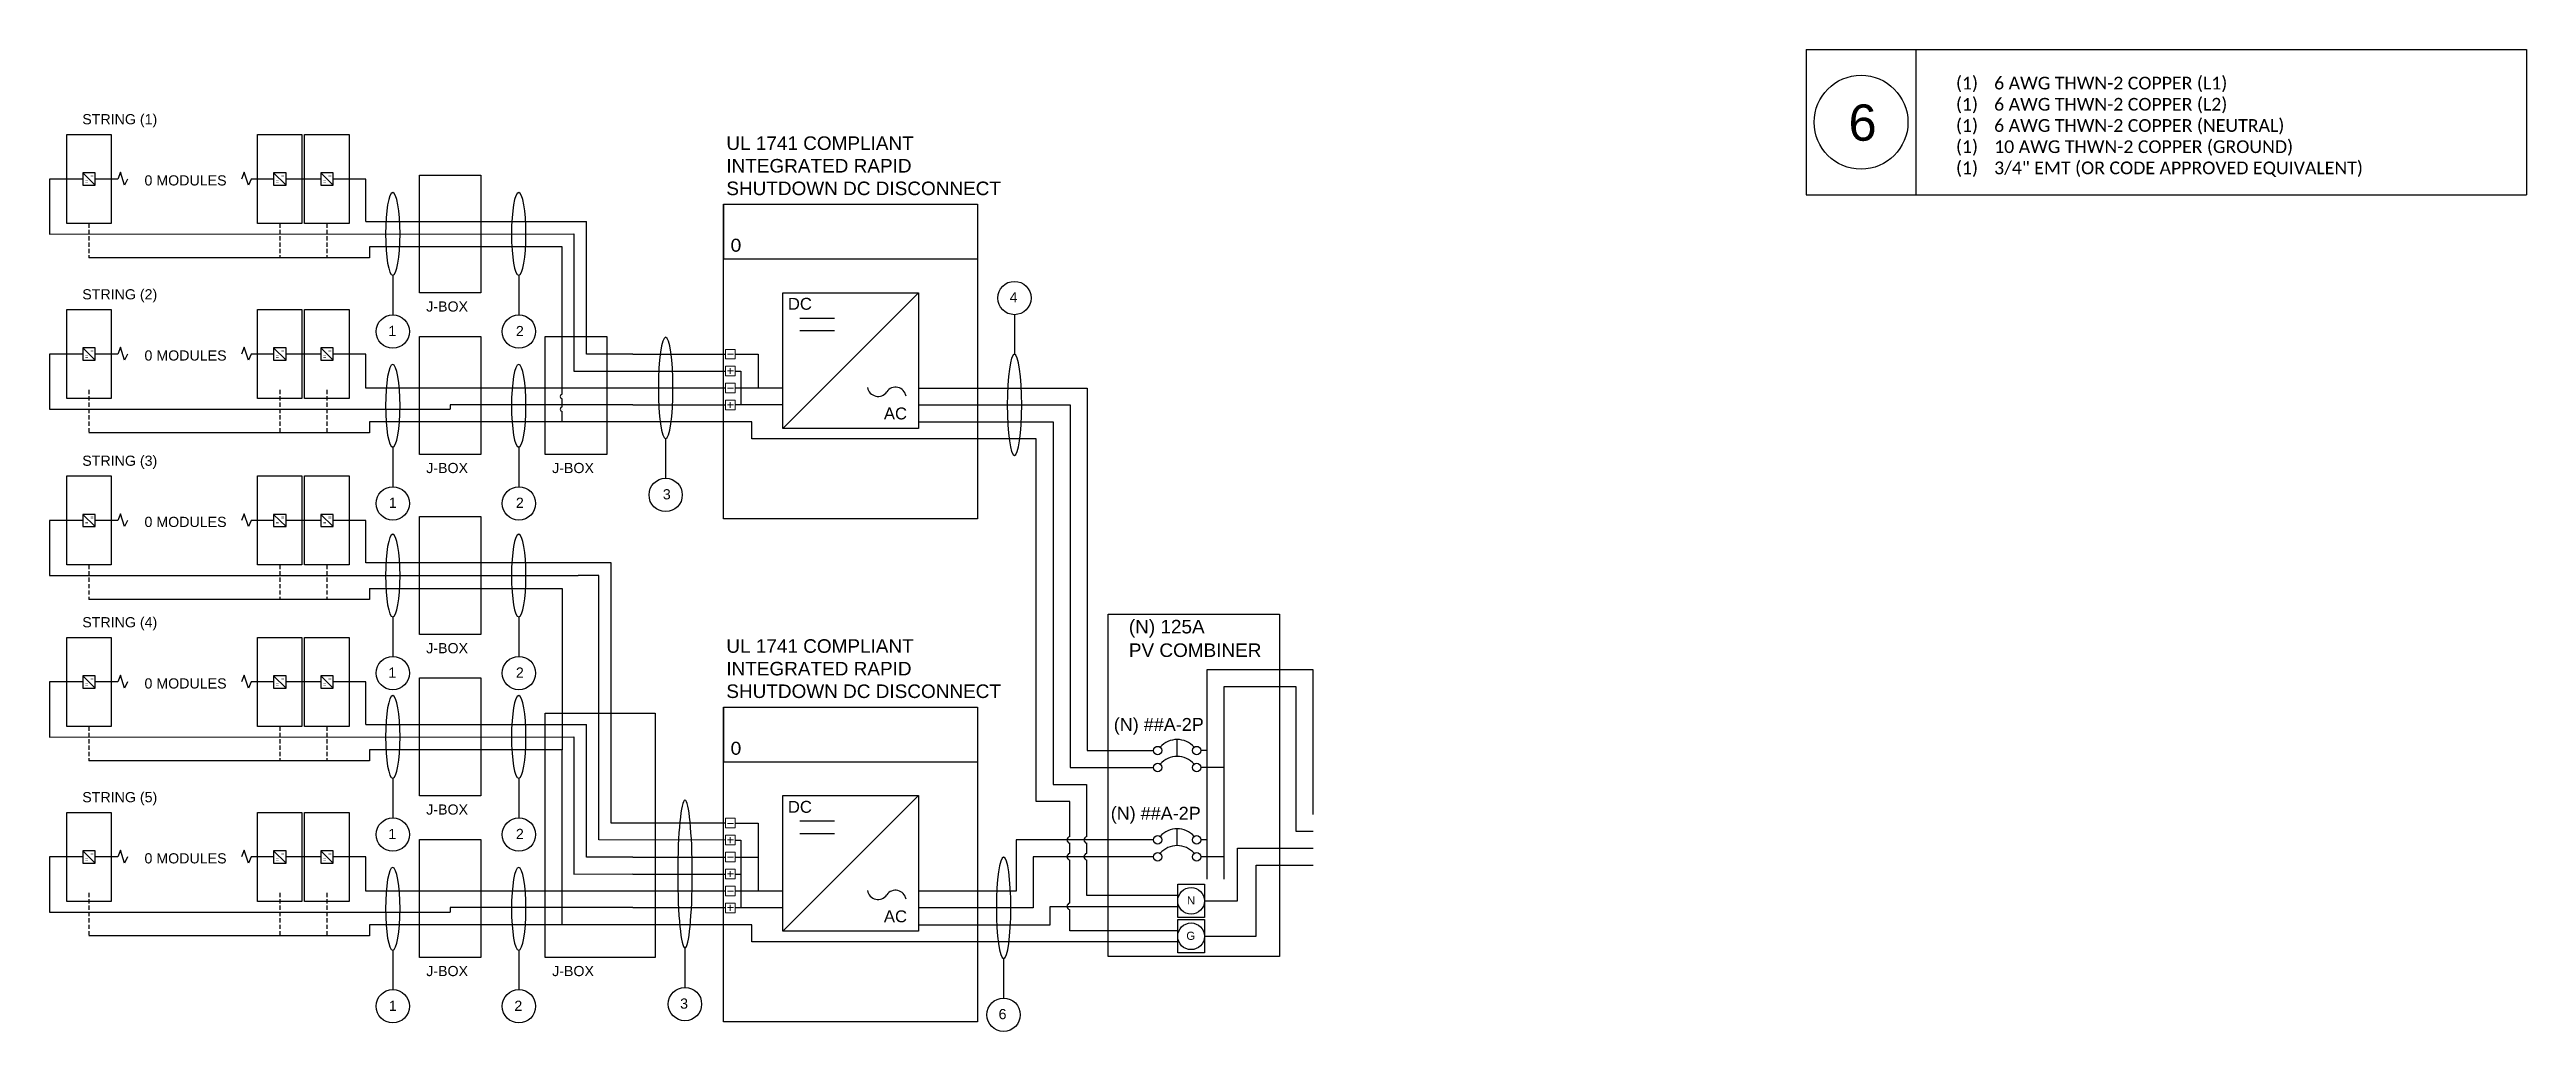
# Model space of a CAD drawing. Header units: inches. Extents: x -171 to 72, y -13 to 45.
# Drawn here: x -74.6 to 71.6, y -12.8 to 45.1 of the extents above; entities that cross this region are included whole.
import ezdxf

# ---------------------------------------------------------------- set-up
doc = ezdxf.new("R2010")
doc.units = ezdxf.units.IN
doc.header["$MEASUREMENT"] = 0
doc.linetypes.add('DASHED2', pattern=[0.375, 0.25, -0.125])
for name, color, linetype in [('Ground', 3, 'Continuous'), ('Lines', 7, 'Continuous'), ('Modules', 7, 'Continuous'), ('Negative', 7, 'Continuous'), ('Object', 7, 'Continuous'), ('Positive', 1, 'Continuous')]:
    doc.layers.add(name, color=color, linetype=linetype)
doc.layers.add('wirecallout', color=4, linetype='Continuous', lineweight=25)
doc.styles.get("Standard").update_dxf_attribs({"font": 'arial.ttf'})

msp = doc.modelspace()

# ---------------------------------------------------------------- texts
for s, height, p in [('STRING (1)', 0.6, (-72.63, 40.72)), ('0 MODULES', 0.6, (-68.96, 37.11)), ('STRING (2)', 0.6, (-72.63, 30.39)), ('0 MODULES', 0.6, (-68.96, 26.78)), ('STRING (3)', 0.6, (-72.63, 20.57)), ('0 MODULES', 0.6, (-68.96, 16.96)), ('STRING (4)', 0.6, (-72.63, 11.04)), ('(N) 125A ', 0.8, (-10.88, 10.68)), ('PV COMBINER', 0.8, (-10.88, 9.29)), ('0 MODULES', 0.6, (-68.96, 7.43)), ('(N) ##A-2P', 0.76, (-11.77, 4.93)), ('STRING (5)', 0.6, (-72.63, 0.72)), ('(N) ##A-2P', 0.76, (-11.95, -0.31)), ('0 MODULES', 0.6, (-68.96, -2.89))]:
    msp.add_text(s, height=height).set_placement(p)
at = {"color": 18, "true_color": 0x000000}
msp.add_text('6', height=2.14, dxfattribs=at).set_placement((31.58, 39.75))
at = {"color": 18, "true_color": 0x000000, "insert": (37.17, 37.61), "char_height": 0.7505, "width": 35.2079, "attachment_point": 7}
msp.add_mtext('\\pxi-3,l4,t4;{\\fCalibri|b0|i0|c0|p34;(1)^I6 AWG THWN-2 COPPER (L1)\\P(1)^I6 AWG THWN-2 COPPER (L2)\\P(1)^I6 AWG THWN-2 COPPER (NEUTRAL)\\P(1)^I10 AWG THWN-2 COPPER (GROUND)\\P(1)^I3/4" EMT (OR CODE APPROVED EQUIVALENT)}', dxfattribs=at)
for s, width, gutter_width, insert, char_height, attachment_point in [('\\pxql;  \\PUL 1741 COMPLIANT\\PINTEGRATED RAPID SHUTDOWN DC DISCONNECT', 16.6979, 1, (-34.63, 41.34), 0.8, 1), ('4', 11.73, 0.75, (-17.45, 30.81), 0.6, 3), ('J-BOX', 11.73, 0.75, (-49.87, 30.27), 0.6, 3), ('DC', 15.6401, 1, (-29.58, 30.48), 0.703, 3), ('1', 11.73, 0.75, (-54.34, 28.53), 0.6, 5), ('2', 11.73, 0.75, (-46.58, 28.82), 0.6, 3), ('AC', 15.6401, 1, (-23.97, 24.01), 0.703, 3), ('J-BOX', 11.73, 0.75, (-49.87, 20.74), 0.6, 3), ('J-BOX', 11.73, 0.75, (-42.44, 20.74), 0.6, 3), ('3', 11.73, 0.75, (-37.91, 19.19), 0.6, 3), ('1', 11.73, 0.75, (-54.31, 18.39), 0.6, 5), ('2', 11.73, 0.75, (-46.58, 18.69), 0.6, 3), ('\\pxql;\\PUL 1741 COMPLIANT\\PINTEGRATED RAPID SHUTDOWN DC DISCONNECT', 16.6979, 1, (-34.63, 11.67), 0.8, 1), ('J-BOX', 11.73, 0.75, (-49.87, 10.11), 0.6, 3), ('1', 11.73, 0.75, (-54.34, 8.37), 0.6, 5), ('2', 11.73, 0.75, (-46.58, 8.67), 0.6, 3), ('J-BOX', 11.73, 0.75, (-49.87, 0.59), 0.6, 3), ('DC', 15.6401, 1, (-29.58, 0.8), 0.703, 3), ('1', 11.73, 0.75, (-54.34, -1.15), 0.6, 5), ('2', 11.73, 0.75, (-46.58, -0.85), 0.6, 3), ('AC', 15.6401, 1, (-23.97, -5.66), 0.703, 3), ('N', 9.384, 0.6, (-6.97, -4.83), 0.48, 3), ('G', 9.384, 0.6, (-6.97, -6.92), 0.48, 3), ('J-BOX', 11.73, 0.75, (-49.87, -8.94), 0.6, 3), ('J-BOX', 11.73, 0.75, (-42.44, -8.94), 0.6, 3), ('1', 11.73, 0.75, (-54.31, -11.29), 0.6, 5), ('2', 11.73, 0.75, (-46.67, -10.99), 0.6, 3), ('3', 11.73, 0.75, (-36.89, -10.86), 0.6, 3), ('6', 11.73, 0.75, (-18.1, -11.48), 0.6, 3)]:
    msp.add_mtext_dynamic_manual_height_columns(s, width=width, gutter_width=gutter_width, heights=[0], dxfattribs=dict(insert=insert, char_height=char_height, attachment_point=attachment_point))
at = {"layer": 'Object', "lineweight": 25}
for p in [(-72.46, 37.23), (-72.15, 37.57), (-61.21, 37.23), (-60.9, 37.57), (-58.43, 37.23), (-58.12, 37.57), (-72.46, 26.9), (-72.15, 27.24), (-61.21, 26.9), (-60.9, 27.24), (-58.43, 26.9), (-58.12, 27.24), (-72.15, 17.42), (-60.9, 17.42), (-58.12, 17.42), (-72.46, 17.08), (-61.21, 17.08), (-58.43, 17.08), (-72.46, 7.55), (-72.15, 7.89), (-61.21, 7.55), (-60.9, 7.89), (-58.43, 7.55), (-58.12, 7.89), (-72.46, -2.77), (-72.15, -2.44), (-61.21, -2.77), (-60.9, -2.44), (-58.43, -2.77), (-58.12, -2.44)]:
    msp.add_text('=', height=0.235, dxfattribs=at).set_placement(p)

# ---------------------------------------------------------------- blocks, each defined once
blk = doc.blocks.new('*T25')
at = {"color": 0, "linetype": 'ByBlock', "lineweight": -2, "transparency": 16777216}
for p, q in [((0, 0), (14.98, 0)), ((0, 0), (0, -3.23)), ((14.98, 0), (14.98, -3.23)), ((0, -3.23), (14.98, -3.23))]:
    blk.add_line(p, q, dxfattribs=at)
at = {"color": 7, "transparency": 16777216, "insert": (0.42, -2.82), "char_height": 0.7747, "width": 14.1425, "attachment_point": 7}
blk.add_mtext('{\\fCalibri|b0|i0|c0;0', dxfattribs=at)
blk = doc.blocks.new('*T26')
at = {"color": 0, "linetype": 'ByBlock', "lineweight": -2, "transparency": 16777216}
for p, q in [((0, 0), (14.98, 0)), ((0, 0), (0, -3.23)), ((14.98, 0), (14.98, -3.23)), ((0, -3.23), (14.98, -3.23))]:
    blk.add_line(p, q, dxfattribs=at)
at = {"color": 7, "transparency": 16777216, "insert": (0.42, -2.82), "char_height": 0.7747, "width": 14.1425, "attachment_point": 7}
blk.add_mtext('{\\fCalibri|b0|i0|c0;0', dxfattribs=at)

# ---------------------------------------------------------------- linework, layer by layer
at = {"color": 18, "true_color": 0x000000}
for p, q in [((29.09, 45.13), (29.09, 36.56)), ((29.09, 45.13), (71.58, 45.13)), ((35.56, 45.13), (35.56, 36.56)), ((71.58, 45.13), (71.58, 36.56)), ((29.09, 36.56), (71.58, 36.56))]:
    msp.add_line(p, q, dxfattribs=at)
for p, q in [((-55.91, 37.49), (-57.83, 37.49)), ((-55.91, 34.99), (-55.91, 37.49)), ((-55.91, 34.99), (-42.89, 34.99)), ((-54.31, 31.81), (-54.31, 29.47)), ((-46.87, 31.8), (-46.87, 29.47)), ((-23.3, 30.78), (-31.3, 22.78)), ((-28.24, 29.27), (-30.29, 29.27)), ((-17.63, 29.49), (-17.63, 27.16)), ((-28.24, 28.53), (-30.29, 28.53)), ((-55.91, 27.16), (-57.83, 27.16)), ((-55.91, 25.16), (-55.91, 27.16)), ((-40.15, 27.16), (-34.67, 27.16)), ((-50.93, 25.16), (-55.91, 25.16)), ((-40.15, 25.16), (-50.93, 25.16)), ((-34.67, 25.16), (-40.15, 25.16)), ((-31.3, 25.16), (-34.1, 25.16)), ((-23.3, 25.16), (-13.34, 25.16)), ((-13.34, 25.16), (-13.34, 3.77)), ((-23.3, 24.16), (-14.34, 24.16)), ((-14.34, 24.16), (-14.34, 2.77)), ((-38.21, 22.17), (-38.21, 19.83)), ((-23.3, 23.16), (-15.34, 23.16)), ((-15.34, 23.16), (-15.34, 1.77)), ((-54.31, 21.67), (-54.31, 19.33)), ((-46.87, 21.67), (-46.87, 19.33)), ((-55.91, 17.34), (-57.83, 17.34)), ((-55.91, 14.84), (-55.91, 17.34)), ((-54.31, 11.66), (-54.31, 9.32)), ((-46.87, 11.65), (-46.87, 9.32)), ((-55.91, 7.82), (-57.83, 7.82)), ((-55.91, 5.31), (-55.91, 7.82)), ((0, 8.53), (-6.28, 8.53)), ((-6.28, 8.53), (-6.28, -3.82)), ((-1, 7.53), (-5.28, 7.53)), ((-5.28, 7.53), (-5.28, -3.82)), ((-1, -1), (-1, 7.53)), ((0, 0), (0, 8.53)), ((-55.91, 5.31), (-42.89, 5.31)), ((-8.03, 3.43), (-8.03, 4.43)), ((-13.34, 3.77), (-9.42, 3.77)), ((-6.28, 3.77), (-6.63, 3.77)), ((-54.31, 2.13), (-54.31, -0.2)), ((-46.87, 2.13), (-46.87, -0.21)), ((-15.34, 1.77), (-13.37, 1.77)), ((-14.34, 2.77), (-9.42, 2.77)), ((-13.37, 1.77), (-13.37, -1.31)), ((-6.28, 2.77), (-6.63, 2.77)), ((-5.28, 2.77), (-6.28, 2.77)), ((-23.3, 1.11), (-31.3, -6.89)), ((-28.24, -0.4), (-30.29, -0.4)), ((-28.24, -1.14), (-30.29, -1.14)), ((-8.03, -1.84), (-8.03, -0.84)), ((0, -1), (-1, -1)), ((-55.91, -2.51), (-57.83, -2.51)), ((-55.91, -4.52), (-55.91, -2.51)), ((-40.15, -2.52), (-34.67, -2.52)), ((-9.42, -1.5), (-17.52, -1.5)), ((-17.52, -1.5), (-17.52, -4.52)), ((-9.42, -2.5), (-16.52, -2.5)), ((-16.52, -2.5), (-16.52, -5.52)), ((-13.37, -1.68), (-13.37, -2.31)), ((-13.37, -2.68), (-13.37, -4.77)), ((-6.28, -1.5), (-6.63, -1.5)), ((-5.28, -2.5), (-6.63, -2.5)), ((-4.48, -5.1), (-4.48, -2)), ((-4.48, -2), (0, -2)), ((-50.93, -4.52), (-55.91, -4.52)), ((-40.15, -4.52), (-50.93, -4.52)), ((-34.67, -4.52), (-40.15, -4.52)), ((-31.3, -4.52), (-34.1, -4.52)), ((-17.52, -4.52), (-23.3, -4.52)), ((-16.52, -5.52), (-23.3, -5.52)), ((-15.52, -6.52), (-15.52, -5.43)), ((-15.52, -5.43), (-8, -5.43)), ((-13.37, -4.77), (-8, -4.77)), ((-6.42, -5.1), (-4.48, -5.1)), ((-23.3, -6.52), (-15.52, -6.52)), ((-54.31, -8.01), (-54.31, -10.34)), ((-46.87, -8.01), (-46.87, -10.34)), ((-37.07, -7.88), (-37.07, -10.21)), ((-18.27, -8.5), (-18.27, -10.84))]:
    msp.add_line(p, q)
for points in [[(-70.54, 37.49), (-70.54, 37.49), (-71.87, 37.49)], [(-61.34, 37.49), (-61.34, 37.49), (-62.67, 37.49)], [(-58.56, 37.49), (-60.61, 37.49)], [(-40.15, 27.16), (-42.89, 27.16), (-42.89, 34.99)], [(-70.54, 27.16), (-70.54, 27.16), (-71.87, 27.16)], [(-61.34, 27.16), (-61.34, 27.16), (-62.67, 27.16)], [(-58.56, 27.16), (-60.61, 27.16)], [(-34.1, 27.16), (-32.75, 27.16), (-32.75, 25.16)], [(-70.54, 17.34), (-70.54, 17.34), (-71.87, 17.34)], [(-61.34, 17.34), (-61.34, 17.34), (-62.67, 17.34)], [(-58.56, 17.34), (-60.61, 17.34)], [(-34.67, -0.52), (-41.42, -0.52), (-41.42, 14.84), (-55.91, 14.84)], [(-55.69, 13.34), (-44.31, 13.34), (-44.31, 3.81)], [(-70.54, 7.82), (-70.54, 7.82), (-71.87, 7.82)], [(-61.34, 7.82), (-61.34, 7.82), (-62.67, 7.82)], [(-58.56, 7.82), (-60.61, 7.82)], [(-40.15, -2.52), (-42.89, -2.52), (-42.89, 5.31)], [(-34.1, -0.52), (-32.75, -0.52), (-32.75, -2.52)], [(-70.54, -2.51), (-70.54, -2.51), (-71.87, -2.51)], [(-61.34, -2.51), (-61.34, -2.51), (-62.67, -2.51)], [(-58.56, -2.51), (-60.61, -2.51)], [(-34.1, -2.52), (-32.75, -2.52), (-32.75, -4.52)], [(-13.37, -1.49), (-13.37, -1.49)], [(-13.37, -1.68), (-13.37, -2.31)], [(-13.37, -2.49), (-13.37, -2.49)]]:
    msp.add_lwpolyline(points)
for points in [[(-49.12, 30.77), (-52.74, 30.77), (-52.74, 37.72), (-49.12, 37.72)], [(-19.81, 17.45), (-34.79, 17.45), (-34.79, 36.01), (-19.81, 36.01)], [(-23.3, 22.78), (-31.3, 22.78), (-31.3, 30.78), (-23.3, 30.78)], [(-49.12, 21.24), (-52.74, 21.24), (-52.74, 28.2), (-49.12, 28.2)], [(-41.69, 21.24), (-45.32, 21.24), (-45.32, 28.2), (-41.69, 28.2)], [(-49.12, 10.62), (-52.74, 10.62), (-52.74, 17.57), (-49.12, 17.57)], [(-2, -8.39), (-12.11, -8.39), (-12.11, 11.82), (-2, 11.82)], [(-49.12, 1.09), (-52.74, 1.09), (-52.74, 8.05), (-49.12, 8.05)], [(-38.82, -8.44), (-45.32, -8.44), (-45.32, 5.97), (-38.82, 5.97)], [(-19.81, -12.23), (-34.79, -12.23), (-34.79, 6.33), (-19.81, 6.33)], [(-23.3, -6.89), (-31.3, -6.89), (-31.3, 1.11), (-23.3, 1.11)], [(-49.12, -8.44), (-52.74, -8.44), (-52.74, -1.48), (-49.12, -1.48)], [(-8, -4.12), (-6.42, -4.12), (-6.42, -6.08), (-8, -6.08)]]:
    msp.add_lwpolyline(points, close=True)
msp.add_circle((32.32, 40.84), 2.77, dxfattribs=at)
for centre, radius in [((-17.63, 30.47), 0.983), ((-54.31, 28.49), 0.983), ((-46.87, 28.49), 0.983), ((-54.31, 18.35), 0.983), ((-46.87, 18.35), 0.983), ((-38.21, 18.85), 0.983), ((-54.31, 8.34), 0.983), ((-46.87, 8.34), 0.983), ((-9.18, 3.77), 0.248), ((-9.18, 2.77), 0.248), ((-6.88, 3.77), 0.248), ((-6.88, 2.77), 0.248), ((-54.31, -1.19), 0.983), ((-46.87, -1.19), 0.983), ((-9.18, -1.5), 0.248), ((-6.88, -1.5), 0.248), ((-9.18, -2.5), 0.248), ((-6.88, -2.5), 0.248), ((-7.21, -5.1), 0.787), ((-7.21, -7.19), 0.787), ((-37.07, -11.19), 0.983), ((-54.31, -11.32), 0.983), ((-46.87, -11.32), 0.983), ((-18.27, -11.82), 0.983)]:
    msp.add_circle(centre, radius)
for centre, radius, start, end in [((-25.68, 25.3), 0.634, 190.2778, 324.5251), ((-24.65, 24.57), 0.634, 10.2778, 144.5251), ((-8.03, 3.09), 1.33, 41.2408, 138.7592), ((-8.03, 2.09), 1.33, 41.2408, 138.7592), ((-13.34, -1.5), 0.191, 98.3924, 261.6076), ((-8.03, -2.17), 1.33, 41.2408, 138.7592), ((-13.34, -2.5), 0.191, 98.3924, 261.6076), ((-8.03, -3.17), 1.33, 41.2408, 138.7592), ((-25.68, -4.38), 0.634, 190.2778, 324.5251), ((-24.65, -5.11), 0.634, 10.2778, 144.5251)]:
    msp.add_arc(centre, radius, start, end)
for p in [(-8, -4.77), (-8, -5.43), (-8, -6.86), (-8, -7.52)]:
    msp.add_point(p)
at = {"layer": 'Ground', "linetype": 'DASHED2'}
for p, q in [((-72.24, 34.87), (-72.24, 32.84)), ((-60.98, 34.87), (-60.98, 32.84)), ((-58.2, 34.87), (-58.2, 32.84)), ((-72.24, 25.05), (-72.24, 22.51)), ((-60.98, 25.05), (-60.98, 22.51)), ((-58.2, 25.05), (-58.2, 22.51)), ((-72.24, 14.72), (-72.24, 12.69)), ((-60.98, 14.72), (-60.98, 12.69)), ((-58.2, 14.72), (-58.2, 12.69)), ((-72.24, 5.19), (-72.24, 3.17)), ((-60.98, 5.19), (-60.98, 3.17)), ((-58.2, 5.19), (-58.2, 3.17)), ((-72.24, -4.63), (-72.24, -7.16)), ((-60.98, -4.63), (-60.98, -7.16)), ((-58.2, -4.63), (-58.2, -7.16))]:
    msp.add_line(p, q, dxfattribs=at)
at = {"layer": 'Ground'}
for p, q in [((-55.69, 32.84), (-72.24, 32.84)), ((-55.69, 33.49), (-55.69, 32.84)), ((-44.31, 33.49), (-55.69, 33.49)), ((-44.31, 24.8), (-44.31, 33.49)), ((-55.69, 22.51), (-72.24, 22.51)), ((-40.15, 23.16), (-55.69, 23.16)), ((-55.69, 23.16), (-55.69, 22.51)), ((-33.13, 23.16), (-40.15, 23.16)), ((-33.13, 22.16), (-33.13, 23.16)), ((-16.34, 22.16), (-33.13, 22.16)), ((-16.34, 0.77), (-16.34, 22.16)), ((-55.69, 13.34), (-55.69, 12.69)), ((-55.69, 12.69), (-72.24, 12.69)), ((-55.69, 3.17), (-72.24, 3.17)), ((-55.69, 3.81), (-55.69, 3.17)), ((-44.31, 3.81), (-55.69, 3.81)), ((-44.31, -5.91), (-44.31, 3.81)), ((-14.37, 0.77), (-16.34, 0.77)), ((-14.37, -1.31), (-14.37, 0.77)), ((-3.36, -7.19), (-3.36, -3)), ((-3.36, -3), (0, -3)), ((-55.69, -7.16), (-72.24, -7.16)), ((-40.15, -6.52), (-55.69, -6.52)), ((-55.69, -6.52), (-55.69, -7.16)), ((-33.13, -6.52), (-40.15, -6.52)), ((-33.13, -7.52), (-33.13, -6.52)), ((-6.42, -7.19), (-3.36, -7.19)), ((-8, -7.52), (-33.13, -7.52))]:
    msp.add_line(p, q, dxfattribs=at)
for points in [[(-44.31, 24.66), (-44.31, 24.66)], [(-44.31, 24.05), (-44.31, 24.52)], [(-44.31, 23.91), (-44.31, 23.91)], [(-44.31, 23.16), (-44.31, 23.77)], [(-14.37, -1.49), (-14.37, -1.49)], [(-14.37, -2.31), (-14.37, -1.68)], [(-14.37, -2.49), (-14.37, -2.49)], [(-14.37, -5.24), (-14.37, -2.68)], [(-14.37, -5.43), (-14.37, -5.43)], [(-8, -6.86), (-14.37, -6.86), (-14.37, -5.62)], [(-44.31, -6.52), (-44.31, -5.91)]]:
    msp.add_lwpolyline(points, dxfattribs=at)
msp.add_lwpolyline([(-8, -6.2), (-6.42, -6.2), (-6.42, -8.17), (-8, -8.17)], close=True, dxfattribs=at)
for centre, radius in [((-44.29, 24.66), 0.143), ((-44.29, 23.91), 0.143), ((-14.34, -1.5), 0.191), ((-14.34, -2.5), 0.191), ((-14.34, -5.43), 0.191)]:
    msp.add_arc(centre, radius, 98.3924, 261.6076, dxfattribs=at)
at = {"layer": 'Lines', "lineweight": -3}
for p, q in [((-70.37, 37.89), (-70.54, 37.49)), ((-70.13, 37.13), (-70.37, 37.89)), ((-69.97, 37.49), (-70.13, 37.13)), ((-63.07, 37.89), (-63.23, 37.49)), ((-62.83, 37.13), (-63.07, 37.89)), ((-62.67, 37.49), (-62.83, 37.13)), ((-70.37, 27.57), (-70.54, 27.16)), ((-70.13, 26.8), (-70.37, 27.57)), ((-69.97, 27.16), (-70.13, 26.8)), ((-63.07, 27.57), (-63.23, 27.16)), ((-62.83, 26.8), (-63.07, 27.57)), ((-62.67, 27.16), (-62.83, 26.8)), ((-70.37, 17.74), (-70.54, 17.34)), ((-70.13, 16.98), (-70.37, 17.74)), ((-63.07, 17.74), (-63.23, 17.34)), ((-62.83, 16.98), (-63.07, 17.74)), ((-69.97, 17.34), (-70.13, 16.98)), ((-62.67, 17.34), (-62.83, 16.98)), ((-70.37, 8.22), (-70.54, 7.82)), ((-70.13, 7.45), (-70.37, 8.22)), ((-69.97, 7.82), (-70.13, 7.45)), ((-63.07, 8.22), (-63.23, 7.82)), ((-62.83, 7.45), (-63.07, 8.22)), ((-62.67, 7.82), (-62.83, 7.45)), ((-70.37, -2.11), (-70.54, -2.51)), ((-70.13, -2.87), (-70.37, -2.11)), ((-69.97, -2.51), (-70.13, -2.87)), ((-63.07, -2.11), (-63.23, -2.51)), ((-62.83, -2.87), (-63.07, -2.11)), ((-62.67, -2.51), (-62.83, -2.87))]:
    msp.add_line(p, q, dxfattribs=at)
at = {"layer": 'Modules'}
for points in [[(-73.55, 34.87), (-73.55, 40.12), (-70.92, 40.12), (-70.92, 34.87)], [(-62.3, 34.87), (-62.3, 40.12), (-59.67, 40.12), (-59.67, 34.87)], [(-59.51, 34.87), (-59.51, 40.12), (-56.89, 40.12), (-56.89, 34.87)], [(-73.55, 24.54), (-73.55, 29.79), (-70.92, 29.79), (-70.92, 24.54)], [(-62.3, 24.54), (-62.3, 29.79), (-59.67, 29.79), (-59.67, 24.54)], [(-59.51, 24.54), (-59.51, 29.79), (-56.89, 29.79), (-56.89, 24.54)], [(-73.55, 14.72), (-73.55, 19.97), (-70.92, 19.97), (-70.92, 14.72)], [(-62.3, 14.72), (-62.3, 19.97), (-59.67, 19.97), (-59.67, 14.72)], [(-59.51, 14.72), (-59.51, 19.97), (-56.89, 19.97), (-56.89, 14.72)], [(-73.55, 5.19), (-73.55, 10.44), (-70.92, 10.44), (-70.92, 5.19)], [(-62.3, 5.19), (-62.3, 10.44), (-59.67, 10.44), (-59.67, 5.19)], [(-59.51, 5.19), (-59.51, 10.44), (-56.89, 10.44), (-56.89, 5.19)], [(-73.55, -5.13), (-73.55, 0.12), (-70.92, 0.12), (-70.92, -5.13)], [(-62.3, -5.13), (-62.3, 0.12), (-59.67, 0.12), (-59.67, -5.13)], [(-59.51, -5.13), (-59.51, 0.12), (-56.89, 0.12), (-56.89, -5.13)]]:
    msp.add_lwpolyline(points, close=True, dxfattribs=at)
at = {"layer": 'Negative', "lineweight": 13}
for p, q in [((-34.1, 27.44), (-34.67, 27.44)), ((-34.67, 27.44), (-34.67, 26.88)), ((-34.67, 26.88), (-34.1, 26.88)), ((-34.56, 27.15), (-34.21, 27.15)), ((-34.1, 26.88), (-34.1, 27.44)), ((-34.1, 25.44), (-34.67, 25.44)), ((-34.67, 25.44), (-34.67, 24.88)), ((-34.67, 24.88), (-34.1, 24.88)), ((-34.56, 25.15), (-34.21, 25.15)), ((-34.1, 24.88), (-34.1, 25.44)), ((-34.1, -0.23), (-34.67, -0.23)), ((-34.67, -0.23), (-34.67, -0.8)), ((-34.67, -0.8), (-34.1, -0.8)), ((-34.56, -0.53), (-34.21, -0.53)), ((-34.1, -0.8), (-34.1, -0.23)), ((-34.1, -2.23), (-34.67, -2.23)), ((-34.67, -2.23), (-34.67, -2.8)), ((-34.67, -2.8), (-34.1, -2.8)), ((-34.56, -2.53), (-34.21, -2.53)), ((-34.1, -2.8), (-34.1, -2.23)), ((-34.1, -4.23), (-34.67, -4.23)), ((-34.67, -4.23), (-34.67, -4.8)), ((-34.1, -4.8), (-34.1, -4.23)), ((-34.67, -4.8), (-34.1, -4.8)), ((-34.56, -4.53), (-34.21, -4.53))]:
    msp.add_line(p, q, dxfattribs=at)
at = {"layer": 'Object', "lineweight": 25}
for p, q in [((-72.59, 37.85), (-71.87, 37.13)), ((-71.87, 37.85), (-72.59, 37.85)), ((-72.59, 37.85), (-72.59, 37.13)), ((-72.59, 37.13), (-71.87, 37.13)), ((-71.87, 37.13), (-71.87, 37.85)), ((-61.34, 37.85), (-60.61, 37.13)), ((-60.61, 37.85), (-61.34, 37.85)), ((-61.34, 37.85), (-61.34, 37.13)), ((-61.34, 37.13), (-60.61, 37.13)), ((-60.61, 37.13), (-60.61, 37.85)), ((-58.56, 37.85), (-57.83, 37.13)), ((-57.83, 37.85), (-58.56, 37.85)), ((-58.56, 37.85), (-58.56, 37.13)), ((-58.56, 37.13), (-57.83, 37.13)), ((-57.83, 37.13), (-57.83, 37.85)), ((-72.59, 27.53), (-71.87, 26.8)), ((-71.87, 27.53), (-72.59, 27.53)), ((-72.59, 27.53), (-72.59, 26.8)), ((-72.59, 26.8), (-71.87, 26.8)), ((-71.87, 26.8), (-71.87, 27.53)), ((-61.34, 27.53), (-60.61, 26.8)), ((-60.61, 27.53), (-61.34, 27.53)), ((-61.34, 27.53), (-61.34, 26.8)), ((-61.34, 26.8), (-60.61, 26.8)), ((-60.61, 26.8), (-60.61, 27.53)), ((-58.56, 27.53), (-57.83, 26.8)), ((-57.83, 27.53), (-58.56, 27.53)), ((-58.56, 27.53), (-58.56, 26.8)), ((-58.56, 26.8), (-57.83, 26.8)), ((-57.83, 26.8), (-57.83, 27.53)), ((-72.59, 17.7), (-71.87, 16.98)), ((-71.87, 17.7), (-72.59, 17.7)), ((-72.59, 17.7), (-72.59, 16.98)), ((-71.87, 16.98), (-71.87, 17.7)), ((-61.34, 17.7), (-60.61, 16.98)), ((-60.61, 17.7), (-61.34, 17.7)), ((-61.34, 17.7), (-61.34, 16.98)), ((-60.61, 16.98), (-60.61, 17.7)), ((-58.56, 17.7), (-57.83, 16.98)), ((-57.83, 17.7), (-58.56, 17.7)), ((-58.56, 17.7), (-58.56, 16.98)), ((-57.83, 16.98), (-57.83, 17.7)), ((-72.59, 16.98), (-71.87, 16.98)), ((-61.34, 16.98), (-60.61, 16.98)), ((-58.56, 16.98), (-57.83, 16.98)), ((-72.59, 8.18), (-71.87, 7.45)), ((-71.87, 8.18), (-72.59, 8.18)), ((-72.59, 8.18), (-72.59, 7.45)), ((-72.59, 7.45), (-71.87, 7.45)), ((-71.87, 7.45), (-71.87, 8.18)), ((-61.34, 8.18), (-60.61, 7.45)), ((-60.61, 8.18), (-61.34, 8.18)), ((-61.34, 8.18), (-61.34, 7.45)), ((-61.34, 7.45), (-60.61, 7.45)), ((-60.61, 7.45), (-60.61, 8.18)), ((-58.56, 8.18), (-57.83, 7.45)), ((-57.83, 8.18), (-58.56, 8.18)), ((-58.56, 8.18), (-58.56, 7.45)), ((-58.56, 7.45), (-57.83, 7.45)), ((-57.83, 7.45), (-57.83, 8.18)), ((-72.59, -2.15), (-71.87, -2.88)), ((-71.87, -2.15), (-72.59, -2.15)), ((-72.59, -2.15), (-72.59, -2.88)), ((-72.59, -2.88), (-71.87, -2.88)), ((-71.87, -2.88), (-71.87, -2.15)), ((-61.34, -2.15), (-60.61, -2.88)), ((-60.61, -2.15), (-61.34, -2.15)), ((-61.34, -2.15), (-61.34, -2.88)), ((-61.34, -2.88), (-60.61, -2.88)), ((-60.61, -2.88), (-60.61, -2.15)), ((-58.56, -2.15), (-57.83, -2.88)), ((-57.83, -2.15), (-58.56, -2.15)), ((-58.56, -2.15), (-58.56, -2.88)), ((-58.56, -2.88), (-57.83, -2.88)), ((-57.83, -2.88), (-57.83, -2.15))]:
    msp.add_line(p, q, dxfattribs=at)
at = {"layer": 'Positive'}
for p, q in [((-72.59, 37.49), (-74.56, 37.49)), ((-74.56, 37.49), (-74.56, 34.24)), ((-74.56, 34.24), (-43.62, 34.25)), ((-72.59, 27.16), (-74.56, 27.16)), ((-74.56, 27.16), (-74.56, 23.91)), ((-40.15, 26.16), (-34.67, 26.16)), ((-74.56, 23.91), (-50.93, 23.91)), ((-40.15, 24.17), (-34.67, 24.17)), ((-31.3, 24.16), (-34.1, 24.16)), ((-72.59, 17.34), (-74.56, 17.34)), ((-74.56, 17.34), (-74.56, 14.09)), ((-72.59, 7.82), (-74.56, 7.82)), ((-74.56, 7.82), (-74.56, 4.56)), ((-74.56, 4.56), (-43.62, 4.57)), ((-72.59, -2.51), (-74.56, -2.51)), ((-74.56, -2.51), (-74.56, -5.76)), ((-40.15, -3.52), (-34.67, -3.52)), ((-33.78, -3.52), (-33.78, -5.52)), ((-74.56, -5.76), (-50.93, -5.77)), ((-40.15, -5.5), (-34.67, -5.5)), ((-31.3, -5.52), (-34.1, -5.52))]:
    msp.add_line(p, q, dxfattribs=at)
at = {"layer": 'Positive', "color": 1, "lineweight": 13}
for p, q in [((-34.1, 26.44), (-34.67, 26.44)), ((-34.67, 26.44), (-34.67, 25.88)), ((-34.4, 26.33), (-34.4, 25.99)), ((-34.1, 25.88), (-34.1, 26.44)), ((-34.67, 25.88), (-34.1, 25.88)), ((-34.56, 26.17), (-34.21, 26.17)), ((-34.1, 24.44), (-34.67, 24.44)), ((-34.67, 24.44), (-34.67, 23.88)), ((-34.67, 23.88), (-34.1, 23.88)), ((-34.56, 24.17), (-34.21, 24.17)), ((-34.4, 24.33), (-34.4, 23.99)), ((-34.1, 23.88), (-34.1, 24.44)), ((-34.1, -1.23), (-34.67, -1.23)), ((-34.67, -1.23), (-34.67, -1.8)), ((-34.4, -1.34), (-34.4, -1.69)), ((-34.1, -1.8), (-34.1, -1.23)), ((-34.67, -1.8), (-34.1, -1.8)), ((-34.56, -1.5), (-34.21, -1.5)), ((-34.1, -3.23), (-34.67, -3.23)), ((-34.67, -3.23), (-34.67, -3.8)), ((-34.67, -3.8), (-34.1, -3.8)), ((-34.56, -3.5), (-34.21, -3.5)), ((-34.4, -3.34), (-34.4, -3.69)), ((-34.1, -3.8), (-34.1, -3.23)), ((-34.1, -5.23), (-34.67, -5.23)), ((-34.67, -5.23), (-34.67, -5.8)), ((-34.67, -5.8), (-34.1, -5.8)), ((-34.56, -5.5), (-34.21, -5.5)), ((-34.4, -5.34), (-34.4, -5.69)), ((-34.1, -5.8), (-34.1, -5.23))]:
    msp.add_line(p, q, dxfattribs=at)
at = {"layer": 'Positive'}
for points in [[(-43.62, 34.25), (-43.62, 26.16), (-40.15, 26.16)], [(-34.1, 26.16), (-33.78, 26.16), (-33.78, 24.16)], [(-34.1, 26.16), (-33.78, 26.16)], [(-40.15, 24.17), (-50.93, 24.17), (-50.93, 23.91)], [(-74.56, 14.09), (-43.38, 14.09)], [(-34.67, -1.52), (-42.16, -1.5), (-42.16, 14.09), (-43.38, 14.09)], [(-43.62, 4.57), (-43.62, -3.52), (-40.15, -3.51)], [(-34.1, -1.52), (-33.78, -1.52), (-33.78, -3.52)], [(-34.1, -3.52), (-33.78, -3.52)], [(-40.15, -5.5), (-50.93, -5.5), (-50.93, -5.77)]]:
    msp.add_lwpolyline(points, dxfattribs=at)
at = {"layer": 'wirecallout', "color": 7, "extrusion": (0, 0, -1)}
for centre, major_axis, ratio in [((-54.31, 34.25), (0, 2.44), 0.17542), ((-46.88, 34.25), (0, 2.44), 0.17542), ((-38.21, 25.16), (0, 2.99), 0.14309), ((-54.31, 24.11), (0, 2.44), 0.17542), ((-46.88, 24.11), (0, 2.44), 0.17542), ((-17.63, 24.16), (0, 2.99), 0.14309), ((-54.31, 14.09), (0, 2.44), 0.17542), ((-46.88, 14.09), (0, 2.44), 0.17542), ((-54.31, 4.57), (0, 2.44), 0.17542), ((-46.88, 4.57), (0, 2.44), 0.17542), ((-37.07, -3.52), (0, 4.36), 0.098198), ((-18.27, -5.51), (0, 2.99), 0.14309), ((-54.31, -5.57), (0, 2.44), 0.17542), ((-46.88, -5.57), (0, 2.44), 0.17542)]:
    msp.add_ellipse(centre, major_axis=major_axis, ratio=ratio, dxfattribs=at)

# ---------------------------------------------------------------- block references
for name, p in [('*T26', (-34.79, 36.01)), ('*T25', (-34.79, 6.33))]:
    msp.add_blockref(name, p)

msp.set_redraw_order([(e.dxf.handle, doc.entitydb.next_handle()) for e in msp.query("TEXT MTEXT ATTDEF DIMENSION ARC_DIMENSION")])  # texts and dimensions are drawn at this point

doc.saveas('drawing.dxf')
